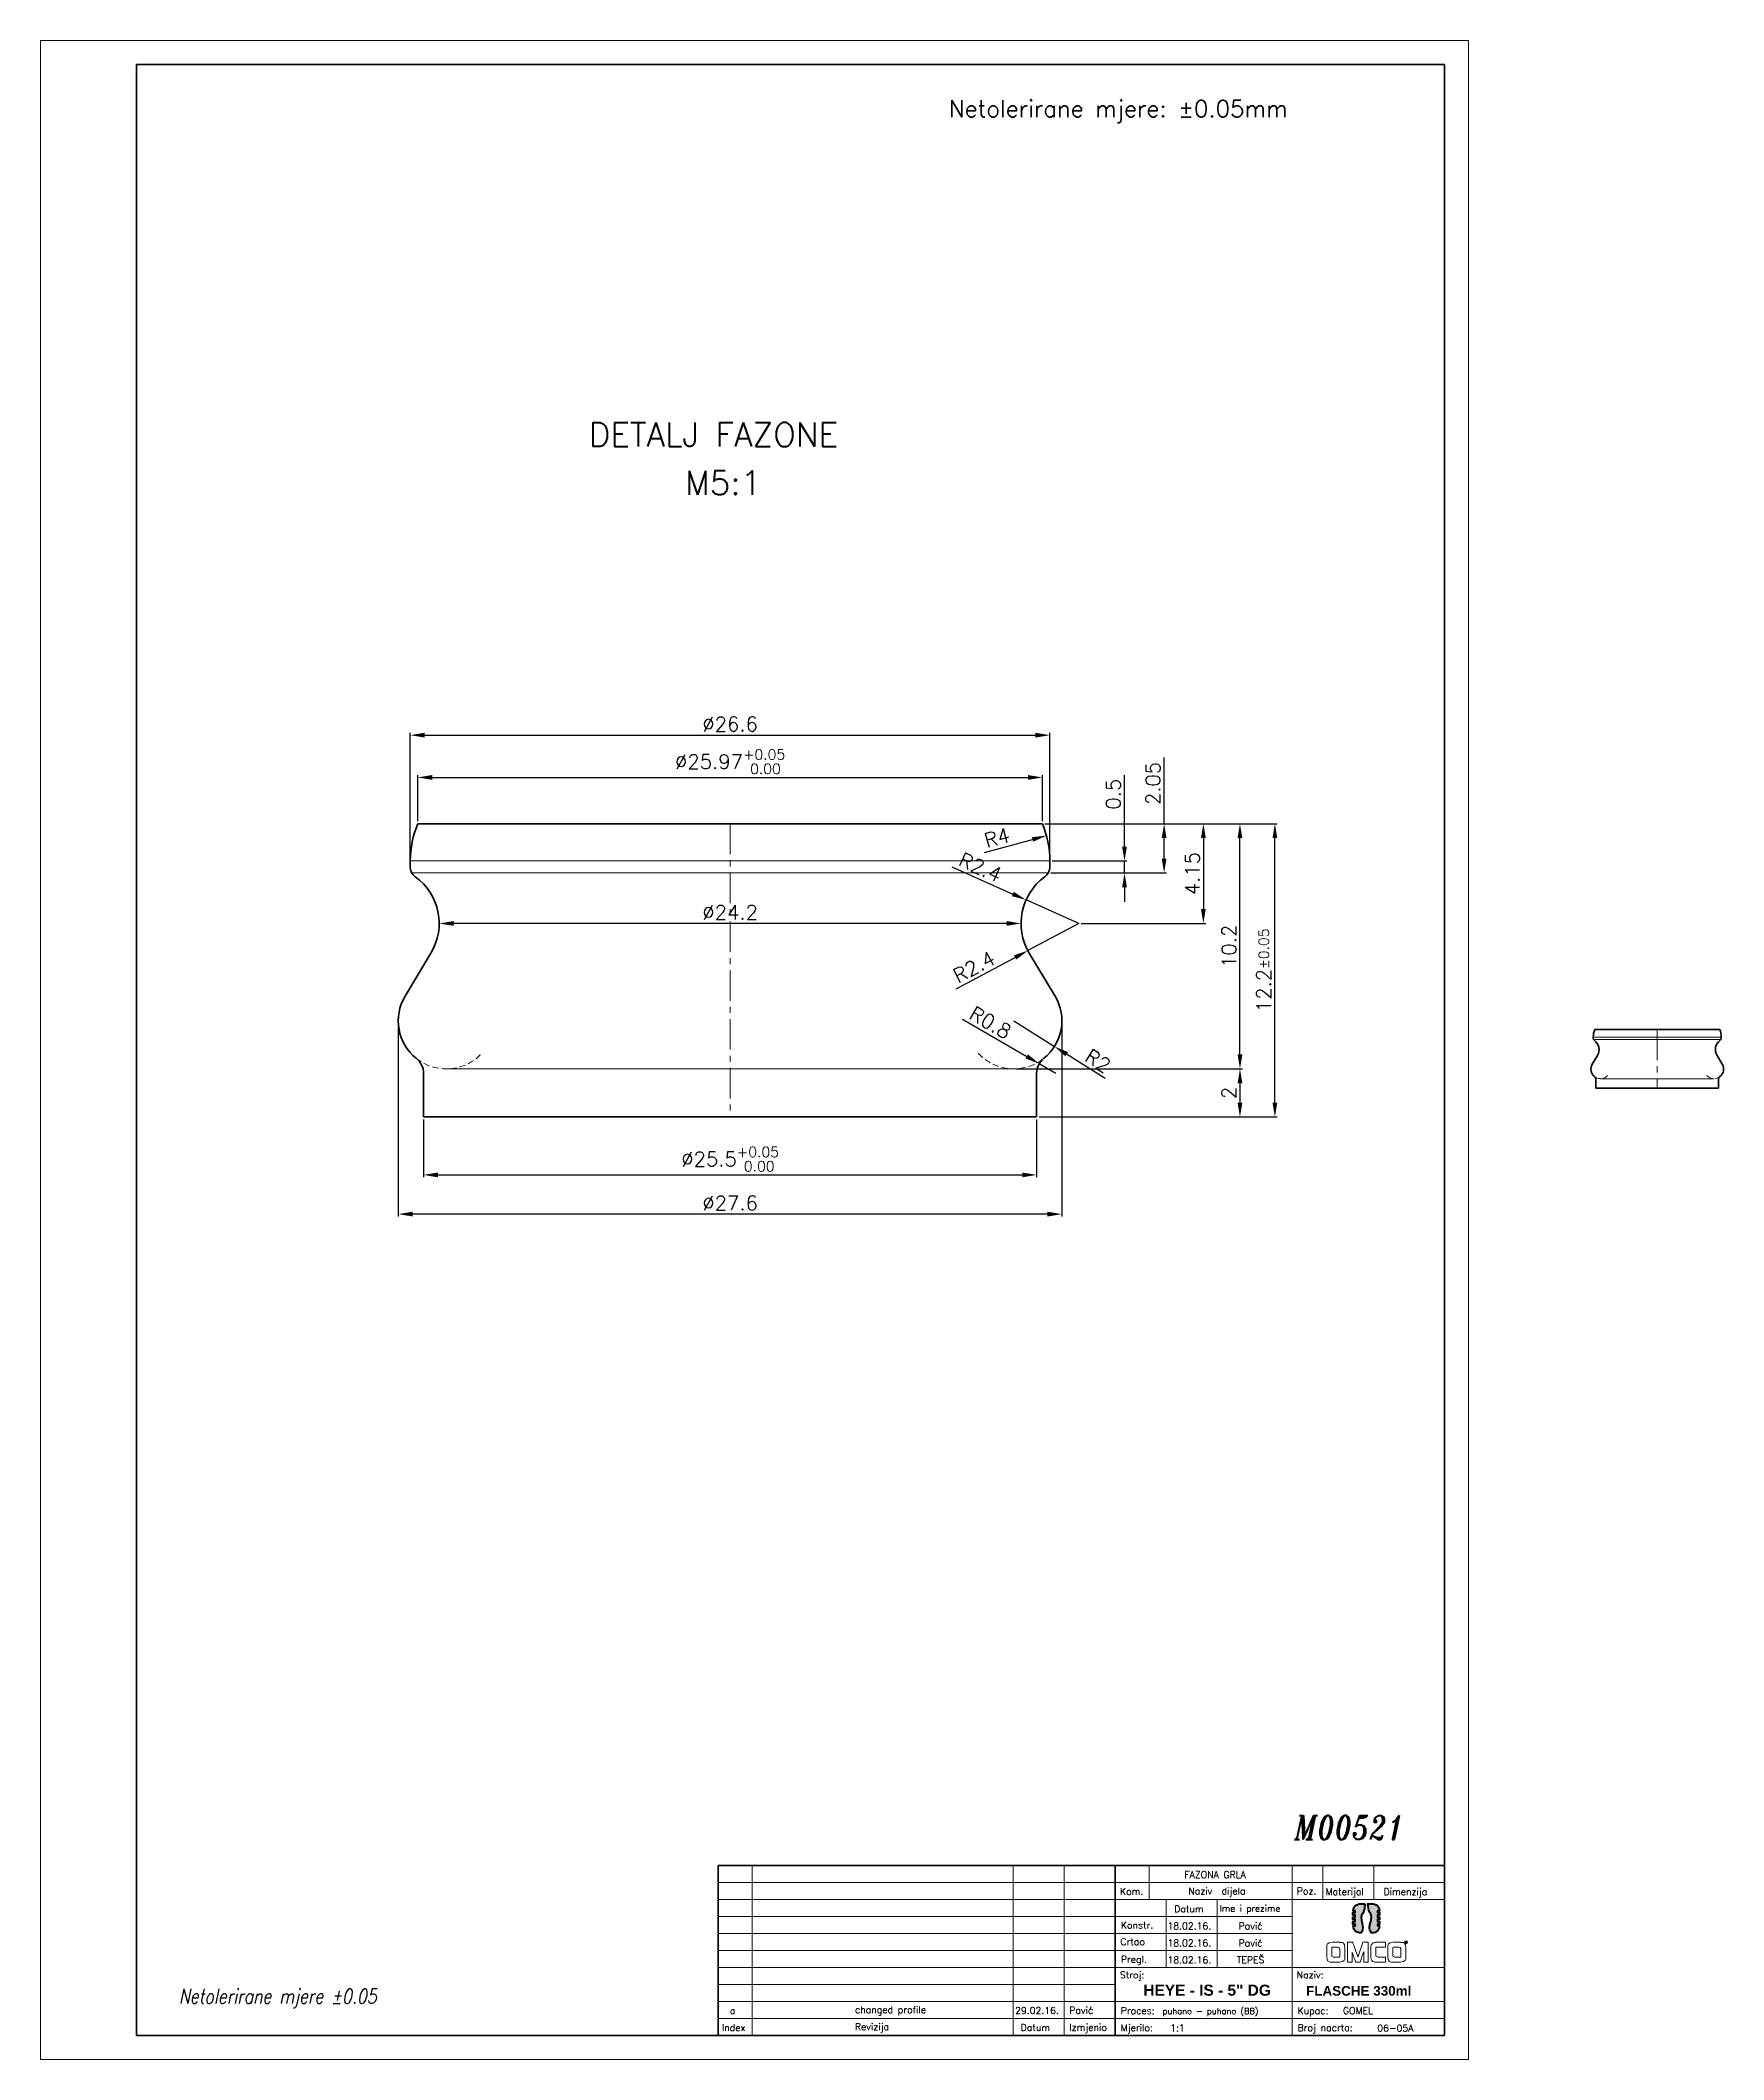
# Model space of a CAD drawing. Extents: x 678 to 1028, y 7 to 427.
import ezdxf

# ---------------------------------------------------------------- set-up
doc = ezdxf.new("R2010")
doc.units = 0
doc.header["$LTSCALE"] = 0.2
doc.linetypes.add('CENTER', pattern=[50.8, 31.75, -6.35, 6.35, -6.35])
doc.linetypes.add('HIDDEN', pattern=[9.525, 6.35, -3.175])
doc.layers.get('0').update_dxf_attribs({"linetype": 'CONTINUOUS', "lineweight": 15})
doc.layers.get('DEFPOINTS').update_dxf_attribs({"linetype": 'CONTINUOUS'})
for name, color, linetype, lineweight in [('1', 1, 'CENTER', 15), ('2', 2, 'HIDDEN', 15), ('3', 3, 'CONTINUOUS', 35), ('4', 5, 'CONTINUOUS', 50), ('8', 250, 'CONTINUOUS', 15)]:
    doc.layers.add(name, color=color, linetype=linetype, lineweight=lineweight)
doc.styles.add('ITALICT', font='ITALICT.shx', dxfattribs={"width": 0.8, "height": 2.5})
doc.styles.add('ROMANS', font='romans.shx')
doc.dimstyles.new('MD1', dxfattribs={"dimtxt": 3, "dimasz": 3, "dimexe": 0.5, "dimexo": 0.5, "dimgap": 0.8, "dimtad": 1, "dimlfac": 0.2, "dimzin": 9, "dimdsep": 46, "dimtxsty": 'ROMANS', "dimcen": 1, "dimclrt": 256, "dimadec": 1, "dimazin": 2, "dimtfac": 1, "dimtmove": 0, "dimatfit": 3, "dimfxl": 1, "dimtolj": 1, "dimtzin": 0, "dimarcsym": 0})
doc.dimstyles.new('MD1$4', dxfattribs={"dimtxt": 3, "dimasz": 3, "dimexe": 0.5, "dimexo": 0.5, "dimgap": 0.8, "dimtad": 1, "dimlfac": 0.2, "dimzin": 9, "dimdsep": 46, "dimtxsty": 'ROMANS', "dimcen": 1, "dimclrt": 256, "dimadec": 1, "dimazin": 2, "dimtfac": 1, "dimtmove": 0, "dimatfit": 3, "dimfxl": 1, "dimtolj": 1, "dimtzin": 0, "dimarcsym": 0})

msp = doc.modelspace()

# ---------------------------------------------------------------- texts
at = {"style": 'ROMANS'}
for s, height, p in [('Netolerirane mjere: %%p0.05mm', 3.5, (866.619, 410.801)), ('DETALJ FAZONE', 5, (791.746, 342.272)), ('M5:1', 5, (811.772, 332.223)), ('Kom.', 1.414, (902.231, 41.031)), ('FAZONA GRLA', 1.414, (915.628, 44.52)), ('Naziv  dijela', 1.414, (916.444, 41.108)), ('Poz.', 1.414, (938.991, 41.134)), ('Materijal', 1.414, (944.984, 40.977)), ('Dimenzija', 1.414, (957.031, 40.98)), ('Datum', 1.414, (913.501, 37.401)), ('Ime i prezime', 1.3433, (922.949, 37.534)), ('Konstr.', 1.414, (902.402, 34.018)), ('18.02.16.', 1.414, (912.096, 33.855)), ('Pavić', 1.414, (926.89, 33.855)), ('Crtao', 1.414, (902.308, 30.565)), ('18.02.16.', 1.414, (912.096, 30.32)), ('Pavić', 1.414, (926.89, 30.32)), ('Pregl.', 1.414, (902.402, 26.925)), ('18.02.16.', 1.414, (912.096, 26.785)), ('TEPEŠ', 1.414, (926.497, 26.803)), ('Stroj:', 1.414, (902.209, 23.667)), ('Naziv:', 1.414, (938.973, 23.667)), ('a', 1.414, (821.097, 16.246)), ('changed profile', 1.414, (847.11, 16.42)), ('29.02.16.', 1.414, (880.418, 16.258)), ('Pavić', 1.414, (891.69, 16.299)), ('Proces:', 1.414, (902.381, 16.215)), ('puhano - puhano (BB)', 1.25, (911.081, 16.234)), ('Kupac:', 1.414, (939.145, 16.215)), ('GOMEL', 1.414, (948.595, 16.227)), ('Index', 1.414, (819.434, 12.711)), ('Revizija', 1.414, (847.11, 12.885)), ('Datum', 1.414, (881.571, 12.723)), ('Izmjenio', 1.414, (891.69, 12.764)), ('Mjerilo:', 1.414, (902.381, 12.68)), ('1:1', 1.414, (912.649, 12.626)), ('Broj nacrta:', 1.414, (939.154, 12.678)), ('06-05A', 1.414, (955.728, 12.596))]:
    msp.add_text(s, height=height, dxfattribs=at).set_placement(p)
at = {"style": 'ITALICT', "width": 0.8}
for s, height, p in [('M00521', 5, (938.499, 52.509)), ('Netolerirane mjere %%P0.05', 3, (706.5, 18.448))]:
    msp.add_text(s, height=height, dxfattribs=at).set_placement(p)
at = {"attachment_point": 1, "style": 'ROMANS'}
for s, insert, char_height, width in [('{\\fArial|b1|i0|c238|p34;HEYE - IS - 5" DG}', (907.078, 22.35), 2.3, 46.27901), ('{\\fArial|b1|i0|c238|p34;FLASCHE 330ml}', (940.921, 22.064), 2, 34.724)]:
    msp.add_mtext(s, dxfattribs=dict(at, insert=insert, char_height=char_height, width=width))

# ---------------------------------------------------------------- blocks, each defined once
blk = doc.blocks.new('*D2')
at = {"color": 0, "lineweight": -2, "transparency": 16777216}
for p, q in [((880.64, 212.83), (927.67, 212.83)), ((927.17, 209.83), (927.17, 205.83)), ((885.39, 202.83), (927.67, 202.83))]:
    blk.add_line(p, q, dxfattribs=at)
at = {"color": 0, "transparency": 16777216}
for points in [[(926.67, 209.83), (927.67, 209.83), (927.17, 212.83)], [(926.67, 205.83), (927.67, 205.83), (927.17, 202.83)]]:
    blk.add_solid(points, dxfattribs=at)
at = {"layer": 'DEFPOINTS', "color": 0, "transparency": 16777216}
for p in [(880.14, 212.83), (884.89, 202.83), (927.17, 202.83)]:
    blk.add_point(p, dxfattribs=at)
at = {"transparency": 16777216, "insert": (924.87, 207.83), "char_height": 3, "attachment_point": 5, "rotation": 90, "style": 'ROMANS'}
blk.add_mtext('\\A1;2', dxfattribs=at)
blk = doc.blocks.new('*D3')
at = {"color": 0, "lineweight": -2, "transparency": 16777216}
for p, q in [((886.58, 263.83), (927.67, 263.83)), ((927.17, 215.83), (927.17, 260.83)), ((880.64, 212.83), (927.67, 212.83))]:
    blk.add_line(p, q, dxfattribs=at)
at = {"color": 0, "transparency": 16777216}
for points in [[(926.67, 260.83), (927.67, 260.83), (927.17, 263.83)], [(926.67, 215.83), (927.67, 215.83), (927.17, 212.83)]]:
    blk.add_solid(points, dxfattribs=at)
at = {"layer": 'DEFPOINTS', "color": 0, "transparency": 16777216}
for p in [(886.08, 263.83), (927.17, 263.83), (880.14, 212.83)]:
    blk.add_point(p, dxfattribs=at)
at = {"transparency": 16777216, "insert": (924.87, 238.33), "char_height": 3, "attachment_point": 5, "rotation": 90, "style": 'ROMANS'}
blk.add_mtext('\\A1;10.2', dxfattribs=at)
blk = doc.blocks.new('*D4')
at = {"color": 0, "lineweight": -2, "transparency": 16777216}
for p, q in [((886.58, 263.83), (934.93, 263.83)), ((934.43, 205.83), (934.43, 260.83)), ((885.39, 202.83), (934.93, 202.83))]:
    blk.add_line(p, q, dxfattribs=at)
at = {"color": 0, "transparency": 16777216}
for points in [[(933.93, 260.83), (934.93, 260.83), (934.43, 263.83)], [(933.93, 205.83), (934.93, 205.83), (934.43, 202.83)]]:
    blk.add_solid(points, dxfattribs=at)
at = {"layer": 'DEFPOINTS', "color": 0, "transparency": 16777216}
for p in [(886.08, 263.83), (934.43, 263.83), (884.89, 202.83)]:
    blk.add_point(p, dxfattribs=at)
at = {"transparency": 16777216, "insert": (932.13, 233.33), "char_height": 3, "attachment_point": 5, "rotation": 90, "style": 'ROMANS'}
blk.add_mtext('\\A1;12.2{}{\\H0.71x;\\C3;%%p0.05}', dxfattribs=at)
blk = doc.blocks.new('*D5')
at = {"color": 0, "lineweight": -2, "transparency": 16777216}
for p, q in [((757.39, 202.33), (757.39, 190.28)), ((884.89, 202.33), (884.89, 190.28)), ((760.39, 190.78), (881.89, 190.78))]:
    blk.add_line(p, q, dxfattribs=at)
at = {"color": 0, "transparency": 16777216}
for points in [[(760.39, 191.28), (760.39, 190.28), (757.39, 190.78)], [(881.89, 191.28), (881.89, 190.28), (884.89, 190.78)]]:
    blk.add_solid(points, dxfattribs=at)
at = {"layer": 'DEFPOINTS', "color": 0, "transparency": 16777216}
for p in [(757.39, 202.83), (884.89, 202.83), (884.89, 190.78)]:
    blk.add_point(p, dxfattribs=at)
at = {"transparency": 16777216, "insert": (821.14, 194.06), "char_height": 3, "attachment_point": 5, "style": 'ROMANS'}
blk.add_mtext('\\A1;%%c25.5{}{\\H0.71x;\\C3;\\S+0.05^  0.00;}', dxfattribs=at)
blk = doc.blocks.new('*D6')
at = {"color": 0, "lineweight": -2, "transparency": 16777216}
for p, q in [((752.14, 222.33), (752.14, 182.12)), ((890.14, 222.33), (890.14, 182.12)), ((887.14, 182.62), (755.14, 182.62))]:
    blk.add_line(p, q, dxfattribs=at)
at = {"color": 0, "transparency": 16777216}
for points in [[(755.14, 183.12), (755.14, 182.12), (752.14, 182.62)], [(887.14, 183.12), (887.14, 182.12), (890.14, 182.62)]]:
    blk.add_solid(points, dxfattribs=at)
at = {"layer": 'DEFPOINTS', "color": 0, "transparency": 16777216}
for p in [(752.14, 222.83), (890.14, 222.83), (752.14, 182.62)]:
    blk.add_point(p, dxfattribs=at)
at = {"transparency": 16777216, "insert": (821.14, 184.92), "char_height": 3, "attachment_point": 5, "style": 'ROMANS'}
blk.add_mtext('\\A1;%%c27.6', dxfattribs=at)
blk = doc.blocks.new('*D7')
at = {"color": 0, "lineweight": -2, "transparency": 16777216}
for p, q in [((754.64, 256.58), (754.64, 282.74)), ((757.64, 282.24), (884.64, 282.24)), ((887.64, 256.58), (887.64, 282.74))]:
    blk.add_line(p, q, dxfattribs=at)
at = {"color": 0, "transparency": 16777216}
for points in [[(757.64, 282.74), (757.64, 281.74), (754.64, 282.24)], [(884.64, 282.74), (884.64, 281.74), (887.64, 282.24)]]:
    blk.add_solid(points, dxfattribs=at)
at = {"layer": 'DEFPOINTS', "color": 0, "transparency": 16777216}
for p in [(887.64, 282.24), (754.64, 256.08), (887.64, 256.08)]:
    blk.add_point(p, dxfattribs=at)
at = {"transparency": 16777216, "insert": (821.14, 284.54), "char_height": 3, "attachment_point": 5, "style": 'ROMANS'}
blk.add_mtext('\\A1;%%c26.6', dxfattribs=at)
blk = doc.blocks.new('*D8')
at = {"color": 0, "lineweight": -2, "transparency": 16777216}
for p, q in [((756.2, 264.33), (756.2, 273.95)), ((759.2, 273.45), (883.08, 273.45)), ((886.08, 264.33), (886.08, 273.95))]:
    blk.add_line(p, q, dxfattribs=at)
at = {"color": 0, "transparency": 16777216}
for points in [[(759.2, 273.95), (759.2, 272.95), (756.2, 273.45)], [(883.08, 273.95), (883.08, 272.95), (886.08, 273.45)]]:
    blk.add_solid(points, dxfattribs=at)
at = {"layer": 'DEFPOINTS', "color": 0, "transparency": 16777216}
for p in [(886.08, 273.45), (756.2, 263.83), (886.08, 263.83)]:
    blk.add_point(p, dxfattribs=at)
at = {"transparency": 16777216, "insert": (821.14, 276.73), "char_height": 3, "attachment_point": 5, "style": 'ROMANS'}
blk.add_mtext('\\A1;%%c25.97{}{\\H0.71x;\\C3;\\S+0.05^  0.00;}', dxfattribs=at)
blk = doc.blocks.new('*D9')
at = {"color": 0, "lineweight": -2, "transparency": 16777216}
blk.add_line((878.64, 243.08), (763.64, 243.08), dxfattribs=at)
at = {"color": 0, "transparency": 16777216}
for points in [[(763.64, 243.58), (763.64, 242.58), (760.64, 243.08)], [(878.64, 243.58), (878.64, 242.58), (881.64, 243.08)]]:
    blk.add_solid(points, dxfattribs=at)
at = {"layer": 'DEFPOINTS', "color": 0, "transparency": 16777216}
for p in [(760.64, 243.08), (760.64, 243.08), (881.64, 243.08)]:
    blk.add_point(p, dxfattribs=at)
at = {"transparency": 16777216, "insert": (821.14, 245.38), "char_height": 3, "attachment_point": 5, "style": 'ROMANS'}
blk.add_mtext('\\A1;%%c24.2', dxfattribs=at)
blk = doc.blocks.new('*D10')
at = {"color": 0, "lineweight": -2, "transparency": 16777216}
for p, q in [((911.4, 263.83), (911.4, 277.58)), ((886.58, 263.83), (911.9, 263.83)), ((911.4, 256.58), (911.4, 260.83)), ((887.81, 253.58), (911.9, 253.58))]:
    blk.add_line(p, q, dxfattribs=at)
at = {"color": 0, "transparency": 16777216}
for points in [[(910.9, 260.83), (911.9, 260.83), (911.4, 263.83)], [(910.9, 256.58), (911.9, 256.58), (911.4, 253.58)]]:
    blk.add_solid(points, dxfattribs=at)
at = {"layer": 'DEFPOINTS', "color": 0, "transparency": 16777216}
for p in [(886.08, 263.83), (887.31, 253.58), (911.4, 253.58)]:
    blk.add_point(p, dxfattribs=at)
at = {"transparency": 16777216, "insert": (909.1, 272.2), "char_height": 3, "attachment_point": 5, "rotation": 90, "style": 'ROMANS'}
blk.add_mtext('\\A1;2.05', dxfattribs=at)
blk = doc.blocks.new('*D11')
at = {"color": 0, "lineweight": -2, "transparency": 16777216}
for p, q in [((903.16, 259.08), (903.16, 273.91)), ((887.81, 253.58), (903.66, 253.58)), ((888.14, 256.08), (903.66, 256.08)), ((903.16, 253.58), (903.16, 256.08)), ((903.16, 250.58), (903.16, 247.58))]:
    blk.add_line(p, q, dxfattribs=at)
at = {"color": 0, "transparency": 16777216}
for points in [[(902.66, 259.08), (903.66, 259.08), (903.16, 256.08)], [(902.66, 250.58), (903.66, 250.58), (903.16, 253.58)]]:
    blk.add_solid(points, dxfattribs=at)
at = {"layer": 'DEFPOINTS', "color": 0, "transparency": 16777216}
for p in [(887.31, 253.58), (887.64, 256.08), (903.16, 253.58)]:
    blk.add_point(p, dxfattribs=at)
at = {"transparency": 16777216, "insert": (900.86, 269.97), "char_height": 3, "attachment_point": 5, "rotation": 90, "style": 'ROMANS'}
blk.add_mtext('\\A1;0.5', dxfattribs=at)
blk = doc.blocks.new('*D12')
at = {"color": 0, "lineweight": -2, "transparency": 16777216}
for p, q in [((886.58, 263.83), (920.06, 263.83)), ((919.56, 260.83), (919.56, 246.08)), ((894.14, 243.08), (920.06, 243.08))]:
    blk.add_line(p, q, dxfattribs=at)
at = {"color": 0, "transparency": 16777216}
for points in [[(919.06, 260.83), (920.06, 260.83), (919.56, 263.83)], [(919.06, 246.08), (920.06, 246.08), (919.56, 243.08)]]:
    blk.add_solid(points, dxfattribs=at)
at = {"layer": 'DEFPOINTS', "color": 0, "transparency": 16777216}
for p in [(886.08, 263.83), (893.64, 243.08), (919.56, 243.08)]:
    blk.add_point(p, dxfattribs=at)
at = {"transparency": 16777216, "insert": (917.26, 253.46), "char_height": 3, "attachment_point": 5, "rotation": 90, "style": 'ROMANS'}
blk.add_mtext('\\A1;4.15', dxfattribs=at)
blk = doc.blocks.new('*D13')
at = {"color": 0, "lineweight": -2, "transparency": 16777216}
for p, q in [((893.64, 243.08), (883.06, 237.42)), ((868.17, 229.46), (880.41, 236.01))]:
    blk.add_line(p, q, dxfattribs=at)
at = {"color": 0, "transparency": 16777216}
blk.add_solid([(880.18, 236.45), (880.65, 235.57), (883.06, 237.42)], dxfattribs=at)
at = {"layer": 'DEFPOINTS', "color": 0, "transparency": 16777216}
for p in [(893.64, 243.08), (883.06, 237.42)]:
    blk.add_point(p, dxfattribs=at)
at = {"transparency": 16777216, "insert": (871.88, 234.06), "char_height": 3, "attachment_point": 5, "rotation": 28.1319, "style": 'ROMANS'}
blk.add_mtext('\\A1;R2.4', dxfattribs=at)
blk = doc.blocks.new('*D14')
at = {"color": 0, "lineweight": -2, "transparency": 16777216}
for p, q in [((867.27, 254.87), (879.95, 249.2)), ((893.64, 243.08), (882.69, 247.98))]:
    blk.add_line(p, q, dxfattribs=at)
at = {"color": 0, "transparency": 16777216}
blk.add_solid([(880.15, 249.66), (879.74, 248.75), (882.69, 247.98)], dxfattribs=at)
at = {"layer": 'DEFPOINTS', "color": 0, "transparency": 16777216}
for p in [(882.69, 247.98), (893.64, 243.08)]:
    blk.add_point(p, dxfattribs=at)
at = {"transparency": 16777216, "insert": (873.18, 254.75), "char_height": 3, "attachment_point": 5, "rotation": 335.9111, "style": 'ROMANS'}
blk.add_mtext('\\A1;R2.4', dxfattribs=at)
blk = doc.blocks.new('*D15')
at = {"color": 0, "lineweight": -2, "transparency": 16777216}
blk.add_line((874.08, 257.84), (884.04, 260.55), dxfattribs=at)
at = {"color": 0, "transparency": 16777216}
blk.add_solid([(883.91, 261.03), (884.17, 260.07), (886.94, 261.34)], dxfattribs=at)
at = {"layer": 'DEFPOINTS', "color": 0, "transparency": 16777216}
for p in [(886.94, 261.34), (867.64, 256.08)]:
    blk.add_point(p, dxfattribs=at)
at = {"transparency": 16777216, "insert": (876.65, 260.92), "char_height": 3, "attachment_point": 5, "rotation": 15.2411, "style": 'ROMANS'}
blk.add_mtext('\\A1;R4', dxfattribs=at)
blk = doc.blocks.new('*D16')
at = {"color": 0, "lineweight": -2, "transparency": 16777216}
for p, q in [((880.14, 222.83), (888.59, 217.49)), ((899.12, 210.83), (891.13, 215.88))]:
    blk.add_line(p, q, dxfattribs=at)
at = {"color": 0, "transparency": 16777216}
blk.add_solid([(891.4, 216.31), (890.86, 215.46), (888.59, 217.49)], dxfattribs=at)
at = {"layer": 'DEFPOINTS', "color": 0, "transparency": 16777216}
for p in [(880.14, 222.83), (888.59, 217.49)]:
    blk.add_point(p, dxfattribs=at)
at = {"transparency": 16777216, "insert": (897.62, 214.5), "char_height": 3, "attachment_point": 5, "rotation": 327.6882, "style": 'ROMANS'}
blk.add_mtext('\\A1;R2', dxfattribs=at)
blk = doc.blocks.new('*D17')
at = {"color": 0, "lineweight": -2, "transparency": 16777216}
for p, q in [((869.47, 223.16), (882.83, 215.41)), ((888.89, 211.9), (885.43, 213.91))]:
    blk.add_line(p, q, dxfattribs=at)
at = {"color": 0, "transparency": 16777216}
blk.add_solid([(883.09, 215.85), (882.58, 214.98), (885.43, 213.91)], dxfattribs=at)
at = {"layer": 'DEFPOINTS', "color": 0, "transparency": 16777216}
for p in [(885.43, 213.91), (888.89, 211.9)]:
    blk.add_point(p, dxfattribs=at)
at = {"transparency": 16777216, "insert": (875.27, 222.46), "char_height": 3, "attachment_point": 5, "rotation": 329.9053, "style": 'ROMANS'}
blk.add_mtext('\\A1;R0.8', dxfattribs=at)

# ---------------------------------------------------------------- dimensions: what is measured, and where the dimension line sits
for base, p1, p2, text, override, picture, middle in [((887.641, 282.242), (754.641, 256.082), (887.641, 256.082), '%%c<>', {"dimdec": 1}, '*D7', (821.141, 284.542)), ((886.078, 273.448), (756.204, 263.832), (886.078, 263.832), '<>{}{\\H0.71x;\\C3;\\S+0.05^  0.00;}', {"dimpost": '%%c<>', "dimtp": 0.05, "dimtm": 0}, '*D8', (821.141, 276.733)), ((752.141, 182.617), (890.141, 222.832), (752.141, 222.832), '%%c<>', {"dimdec": 1}, '*D6', (821.141, 184.917)), ((884.891, 190.777), (757.391, 202.832), (884.891, 202.832), '%%c<>{}{\\H0.71x;\\C3;\\S+0.05^  0.00;}', {"dimtp": 0.05, "dimtm": 0}, '*D5', (821.141, 194.062))]:
    dim = msp.add_linear_dim(base=base, p1=p1, p2=p2, text=text, dimstyle='MD1', override=override)
    dim.commit()
    dim.dimension.update_dxf_attribs({"geometry": picture, "text_midpoint": middle})
for base, p1, picture, middle in [((911.404, 253.582), (886.078, 263.832), '*D10', (911.404, 272.204)), ((903.159, 253.582), (887.641, 256.082), '*D11', (903.159, 269.968))]:
    dim = msp.add_linear_dim(base=base, p1=p1, p2=(887.308, 253.582), angle=90, dimstyle='MD1')
    dim.commit()
    dim.dimension.update_dxf_attribs({"geometry": picture, "text_midpoint": middle, "dimtype": 160})
for center, mpoint, picture, middle in [((867.641, 256.082), (886.937, 261.34), '*D15', (877.259, 258.703)), ((888.891, 211.904), (885.43, 213.909), '*D17', (874.114, 220.468))]:
    dim = msp.add_radius_dim(center=center, mpoint=mpoint, dimstyle='MD1$4')
    dim.commit()
    dim.dimension.update_dxf_attribs({"geometry": picture, "text_midpoint": middle, "dimtype": 164})
for base, p2, override, picture, middle in [((927.175, 263.832), (886.078, 263.832), {"dimdec": 1, "dimtp": 0.05, "dimtm": 0}, '*D3', (924.875, 238.332)), ((927.175, 202.832), (884.891, 202.832), {"dimdec": 1, "dimtp": 0.05}, '*D2', (924.875, 207.832))]:
    dim = msp.add_linear_dim(base=base, p1=(880.141, 212.832), p2=p2, angle=90, dimstyle='MD1', override=override)
    dim.commit()
    dim.dimension.update_dxf_attribs({"geometry": picture, "text_midpoint": middle})
dim = msp.add_linear_dim(base=(934.427, 263.832), p1=(884.891, 202.832), p2=(886.078, 263.832), angle=90, text='<>{}{\\H0.71x;\\C3;%%p0.05}', dimstyle='MD1', override={"dimdec": 1, "dimtp": 0.05, "dimtm": 0.05})
dim.commit()
dim.dimension.update_dxf_attribs({"geometry": '*D4', "text_midpoint": (932.127, 233.332)})
dim = msp.add_linear_dim(base=(919.556, 243.082), p1=(886.078, 263.832), p2=(893.641, 243.082), angle=90, dimstyle='MD1')
dim.commit()
dim.dimension.update_dxf_attribs({"geometry": '*D12', "text_midpoint": (917.256, 253.457)})
for center, mpoint, picture, middle in [((893.641, 243.082), (882.686, 247.98), '*D14', (873.178, 254.75)), ((893.641, 243.082), (883.059, 237.424), '*D13', (871.883, 234.057)), ((880.141, 222.832), (888.592, 217.487), '*D16', (897.621, 214.498))]:
    dim = msp.add_radius_dim(center=center, mpoint=mpoint, dimstyle='MD1$4')
    dim.commit()
    dim.dimension.update_dxf_attribs({"geometry": picture, "text_midpoint": middle})
dim = msp.add_linear_dim(base=(760.641, 243.082), p1=(881.641, 243.082), p2=(760.641, 243.082), dimstyle='MD1', override={"dimpost": '%%c<>'})
dim.commit()
dim.dimension.update_dxf_attribs({"geometry": '*D9', "text_midpoint": (821.141, 245.382)})

# ---------------------------------------------------------------- hatches: boundary and pattern name
at = {"layer": '4'}
h = msp.add_hatch(color=142, dxfattribs=at)
edge = h.paths.add_edge_path()
edge.add_spline(control_points=[(950.69, 34.588), (950.69, 34.588), (950.69, 34.588), (950.69, 34.588), (950.69, 34.588), (950.847, 33.196), (952.077, 33.124), (952.259, 33.124), (952.259, 33.124), (952.259, 33.124), (952.395, 33.124), (952.395, 33.124), (952.395, 33.124), (953.041, 34.053), (952.391, 35.407), (952.391, 36.374), (952.391, 36.374), (952.391, 37.134), (953.06, 37.338), (953.133, 39.161), (953.133, 39.161), (952.361, 39.161), (952.361, 39.161), (952.361, 39.161), (951.058, 39.161), (950.761, 38.156), (950.693, 37.697)], knot_values=[0.8095238, 0.8095238, 0.8095238, 0.8095238, 0.8095238, 0.8095238, 0.8095238, 0.8095238, 0.8571429, 0.8571429, 0.8571429, 0.8571429, 0.9047619, 0.9047619, 0.9047619, 0.9047619, 0.952381, 0.952381, 0.952381, 0.952381, 1, 1, 1, 1.047619, 1.047619, 1.047619, 1.047619, 1.0952381, 1.0952381, 1.0952381, 1.0952381], degree=3, periodic=0)
edge.add_spline(control_points=[(950.693, 37.697), (950.693, 37.697), (951.135, 37.697), (951.135, 37.697)], knot_values=[0.0952381, 0.0952381, 0.0952381, 0.0952381, 0.1428571, 0.1428571, 0.1428571, 0.1428571], degree=3, periodic=0)
edge.add_spline(control_points=[(951.135, 37.697), (951.135, 37.697), (951.135, 37.697), (951.135, 37.697), (951.135, 37.697), (951.135, 37.697), (951.135, 37.328), (951.135, 37.328)], knot_values=[0.1428571, 0.1428571, 0.1428571, 0.1428571, 0.1428571, 0.1428571, 0.1428571, 0.1428571, 0.1904762, 0.1904762, 0.1904762, 0.1904762], degree=3, periodic=0)
edge.add_spline(control_points=[(951.135, 37.328), (951.135, 37.328), (951.135, 37.328), (951.135, 37.328), (951.135, 37.328), (951.135, 37.328), (950.673, 37.328), (950.673, 37.328)], knot_values=[0.1904762, 0.1904762, 0.1904762, 0.1904762, 0.1904762, 0.1904762, 0.1904762, 0.1904762, 0.2380952, 0.2380952, 0.2380952, 0.2380952], degree=3, periodic=0)
edge.add_spline(control_points=[(950.673, 37.328), (950.673, 37.328), (950.673, 37.328), (950.673, 37.328), (950.673, 37.328), (950.673, 37.328), (950.673, 36.784), (950.673, 36.784)], knot_values=[0.2380952, 0.2380952, 0.2380952, 0.2380952, 0.2380952, 0.2380952, 0.2380952, 0.2380952, 0.2857143, 0.2857143, 0.2857143, 0.2857143], degree=3, periodic=0)
edge.add_spline(control_points=[(950.673, 36.784), (950.673, 36.784), (950.673, 36.784), (950.673, 36.784), (950.673, 36.784), (950.673, 36.784), (951.135, 36.784), (951.135, 36.784)], knot_values=[0.2857143, 0.2857143, 0.2857143, 0.2857143, 0.2857143, 0.2857143, 0.2857143, 0.2857143, 0.3333333, 0.3333333, 0.3333333, 0.3333333], degree=3, periodic=0)
edge.add_spline(control_points=[(951.135, 36.784), (951.135, 36.784), (951.135, 36.784), (951.135, 36.784), (951.135, 36.784), (951.135, 36.784), (951.135, 36.414), (951.135, 36.414)], knot_values=[0.3333333, 0.3333333, 0.3333333, 0.3333333, 0.3333333, 0.3333333, 0.3333333, 0.3333333, 0.3809524, 0.3809524, 0.3809524, 0.3809524], degree=3, periodic=0)
edge.add_spline(control_points=[(951.135, 36.414), (951.135, 36.414), (951.135, 36.414), (951.135, 36.414), (951.135, 36.414), (951.135, 36.414), (950.673, 36.414), (950.673, 36.414)], knot_values=[0.3809524, 0.3809524, 0.3809524, 0.3809524, 0.3809524, 0.3809524, 0.3809524, 0.3809524, 0.4285714, 0.4285714, 0.4285714, 0.4285714], degree=3, periodic=0)
edge.add_spline(control_points=[(950.673, 36.414), (950.673, 36.414), (950.673, 36.414), (950.673, 36.414), (950.673, 36.414), (950.673, 36.414), (950.673, 35.871), (950.673, 35.871)], knot_values=[0.4285714, 0.4285714, 0.4285714, 0.4285714, 0.4285714, 0.4285714, 0.4285714, 0.4285714, 0.4761905, 0.4761905, 0.4761905, 0.4761905], degree=3, periodic=0)
edge.add_spline(control_points=[(950.673, 35.871), (950.673, 35.871), (950.673, 35.871), (950.673, 35.871), (950.673, 35.871), (950.673, 35.871), (951.135, 35.871), (951.135, 35.871)], knot_values=[0.4761905, 0.4761905, 0.4761905, 0.4761905, 0.4761905, 0.4761905, 0.4761905, 0.4761905, 0.5238095, 0.5238095, 0.5238095, 0.5238095], degree=3, periodic=0)
edge.add_spline(control_points=[(951.135, 35.871), (951.135, 35.871), (951.135, 35.871), (951.135, 35.871), (951.135, 35.871), (951.135, 35.871), (951.135, 35.501), (951.135, 35.501)], knot_values=[0.5238095, 0.5238095, 0.5238095, 0.5238095, 0.5238095, 0.5238095, 0.5238095, 0.5238095, 0.5714286, 0.5714286, 0.5714286, 0.5714286], degree=3, periodic=0)
edge.add_spline(control_points=[(951.135, 35.501), (951.135, 35.501), (951.135, 35.501), (951.135, 35.501), (951.135, 35.501), (951.135, 35.501), (950.673, 35.501), (950.673, 35.501)], knot_values=[0.5714286, 0.5714286, 0.5714286, 0.5714286, 0.5714286, 0.5714286, 0.5714286, 0.5714286, 0.6190476, 0.6190476, 0.6190476, 0.6190476], degree=3, periodic=0)
edge.add_spline(control_points=[(950.673, 35.501), (950.673, 35.501), (950.673, 35.501), (950.673, 35.501), (950.673, 35.501), (950.673, 35.501), (950.673, 34.958), (950.673, 34.958)], knot_values=[0.6190476, 0.6190476, 0.6190476, 0.6190476, 0.6190476, 0.6190476, 0.6190476, 0.6190476, 0.6666667, 0.6666667, 0.6666667, 0.6666667], degree=3, periodic=0)
edge.add_spline(control_points=[(950.673, 34.958), (950.673, 34.958), (950.673, 34.958), (950.673, 34.958), (950.673, 34.958), (950.673, 34.958), (951.135, 34.958), (951.135, 34.958)], knot_values=[0.6666667, 0.6666667, 0.6666667, 0.6666667, 0.6666667, 0.6666667, 0.6666667, 0.6666667, 0.7142857, 0.7142857, 0.7142857, 0.7142857], degree=3, periodic=0)
edge.add_spline(control_points=[(951.135, 34.958), (951.135, 34.958), (951.135, 34.958), (951.135, 34.958), (951.135, 34.958), (951.135, 34.958), (951.135, 34.588), (951.135, 34.588)], knot_values=[0.7142857, 0.7142857, 0.7142857, 0.7142857, 0.7142857, 0.7142857, 0.7142857, 0.7142857, 0.7619048, 0.7619048, 0.7619048, 0.7619048], degree=3, periodic=0)
edge.add_spline(control_points=[(951.135, 34.588), (951.135, 34.588), (951.135, 34.588), (951.135, 34.588), (951.135, 34.588), (951.135, 34.588), (950.69, 34.588), (950.69, 34.588)], knot_values=[0.7619048, 0.7619048, 0.7619048, 0.7619048, 0.7619048, 0.7619048, 0.7619048, 0.7619048, 0.8095238, 0.8095238, 0.8095238, 0.8095238], degree=3, periodic=0)
h = msp.add_hatch(color=253, dxfattribs=at)
edge = h.paths.add_edge_path()
edge.add_spline(control_points=[(955.757, 35.871), (955.757, 35.871), (955.757, 35.871), (955.757, 35.871), (955.757, 35.871), (955.757, 35.871), (956.219, 35.871), (956.219, 35.871)], knot_values=[0.2380952, 0.2380952, 0.2380952, 0.2380952, 0.2380952, 0.2380952, 0.2380952, 0.2380952, 0.2857143, 0.2857143, 0.2857143, 0.2857143], degree=3, periodic=0)
edge.add_spline(control_points=[(956.219, 35.871), (956.219, 35.871), (956.219, 35.871), (956.219, 35.871), (956.219, 35.871), (956.219, 35.871), (956.219, 36.414), (956.219, 36.414)], knot_values=[0.2857143, 0.2857143, 0.2857143, 0.2857143, 0.2857143, 0.2857143, 0.2857143, 0.2857143, 0.3333333, 0.3333333, 0.3333333, 0.3333333], degree=3, periodic=0)
edge.add_spline(control_points=[(956.219, 36.414), (956.219, 36.414), (956.219, 36.414), (956.219, 36.414), (956.219, 36.414), (956.219, 36.414), (955.757, 36.414), (955.757, 36.414)], knot_values=[0.3333333, 0.3333333, 0.3333333, 0.3333333, 0.3333333, 0.3333333, 0.3333333, 0.3333333, 0.3809524, 0.3809524, 0.3809524, 0.3809524], degree=3, periodic=0)
edge.add_spline(control_points=[(955.757, 36.414), (955.757, 36.414), (955.757, 36.414), (955.757, 36.414), (955.757, 36.414), (955.757, 36.414), (955.757, 36.784), (955.757, 36.784)], knot_values=[0.3809524, 0.3809524, 0.3809524, 0.3809524, 0.3809524, 0.3809524, 0.3809524, 0.3809524, 0.4285714, 0.4285714, 0.4285714, 0.4285714], degree=3, periodic=0)
edge.add_spline(control_points=[(955.757, 36.784), (955.757, 36.784), (955.757, 36.784), (955.757, 36.784), (955.757, 36.784), (955.757, 36.784), (956.219, 36.784), (956.219, 36.784)], knot_values=[0.4285714, 0.4285714, 0.4285714, 0.4285714, 0.4285714, 0.4285714, 0.4285714, 0.4285714, 0.4761905, 0.4761905, 0.4761905, 0.4761905], degree=3, periodic=0)
edge.add_spline(control_points=[(956.219, 36.784), (956.219, 36.784), (956.219, 36.784), (956.219, 36.784), (956.219, 36.784), (956.219, 36.784), (956.219, 37.328), (956.219, 37.328)], knot_values=[0.4761905, 0.4761905, 0.4761905, 0.4761905, 0.4761905, 0.4761905, 0.4761905, 0.4761905, 0.5238095, 0.5238095, 0.5238095, 0.5238095], degree=3, periodic=0)
edge.add_spline(control_points=[(956.219, 37.328), (956.219, 37.328), (956.219, 37.328), (956.219, 37.328), (956.219, 37.328), (956.219, 37.328), (955.757, 37.328), (955.757, 37.328)], knot_values=[0.5238095, 0.5238095, 0.5238095, 0.5238095, 0.5238095, 0.5238095, 0.5238095, 0.5238095, 0.5714286, 0.5714286, 0.5714286, 0.5714286], degree=3, periodic=0)
edge.add_spline(control_points=[(955.757, 37.328), (955.757, 37.328), (955.757, 37.328), (955.757, 37.328), (955.757, 37.328), (955.757, 37.328), (955.757, 37.697), (955.757, 37.697)], knot_values=[0.5714286, 0.5714286, 0.5714286, 0.5714286, 0.5714286, 0.5714286, 0.5714286, 0.5714286, 0.6190476, 0.6190476, 0.6190476, 0.6190476], degree=3, periodic=0)
edge.add_spline(control_points=[(955.757, 37.697), (955.757, 37.697), (955.757, 37.697), (955.757, 37.697), (955.757, 37.697), (955.757, 37.697), (956.201, 37.697), (956.201, 37.697)], knot_values=[0.6190476, 0.6190476, 0.6190476, 0.6190476, 0.6190476, 0.6190476, 0.6190476, 0.6190476, 0.6666667, 0.6666667, 0.6666667, 0.6666667], degree=3, periodic=0)
edge.add_spline(control_points=[(956.201, 37.697), (956.201, 37.697), (956.201, 37.697), (956.201, 37.697), (956.201, 37.697), (956.038, 39.081), (954.814, 39.161), (954.633, 39.161), (954.633, 39.161), (954.633, 39.161), (953.759, 39.161), (953.759, 39.161)], knot_values=[0.6666667, 0.6666667, 0.6666667, 0.6666667, 0.6666667, 0.6666667, 0.6666667, 0.6666667, 0.7142857, 0.7142857, 0.7142857, 0.7142857, 0.7619048, 0.7619048, 0.7619048, 0.7619048], degree=3, periodic=0)
edge.add_spline(control_points=[(953.759, 39.161), (953.759, 39.161), (953.759, 39.161), (953.759, 39.161), (953.759, 39.161), (953.832, 37.338), (954.501, 37.134), (954.501, 36.374), (954.501, 36.374), (954.501, 35.407), (953.851, 34.053), (954.497, 33.124), (954.497, 33.124), (954.497, 33.124), (954.541, 33.124), (954.541, 33.124), (954.541, 33.124), (955.844, 33.124), (956.135, 34.129), (956.2, 34.588)], knot_values=[0.7619048, 0.7619048, 0.7619048, 0.7619048, 0.7619048, 0.7619048, 0.7619048, 0.7619048, 0.8095238, 0.8095238, 0.8095238, 0.8095238, 0.8571429, 0.8571429, 0.8571429, 0.8571429, 0.9047619, 0.9047619, 0.9047619, 0.9047619, 0.952381, 0.952381, 0.952381, 0.952381], degree=3, periodic=0)
edge.add_spline(control_points=[(956.2, 34.588), (956.2, 34.588), (955.757, 34.588), (955.757, 34.588), (955.757, 34.588), (955.757, 34.958), (955.757, 34.958)], knot_values=[0.952381, 0.952381, 0.952381, 0.952381, 1, 1, 1, 1.047619, 1.047619, 1.047619, 1.047619], degree=3, periodic=0)
edge.add_spline(control_points=[(955.757, 34.958), (955.757, 34.958), (955.757, 34.958), (955.757, 34.958), (955.757, 34.958), (955.757, 34.958), (956.219, 34.958), (956.219, 34.958)], knot_values=[0.047619, 0.047619, 0.047619, 0.047619, 0.047619, 0.047619, 0.047619, 0.047619, 0.0952381, 0.0952381, 0.0952381, 0.0952381], degree=3, periodic=0)
edge.add_spline(control_points=[(956.219, 34.958), (956.219, 34.958), (956.219, 34.958), (956.219, 34.958), (956.219, 34.958), (956.219, 34.958), (956.219, 35.501), (956.219, 35.501)], knot_values=[0.0952381, 0.0952381, 0.0952381, 0.0952381, 0.0952381, 0.0952381, 0.0952381, 0.0952381, 0.1428571, 0.1428571, 0.1428571, 0.1428571], degree=3, periodic=0)
edge.add_spline(control_points=[(956.219, 35.501), (956.219, 35.501), (956.219, 35.501), (956.219, 35.501), (956.219, 35.501), (956.219, 35.501), (955.757, 35.501), (955.757, 35.501)], knot_values=[0.1428571, 0.1428571, 0.1428571, 0.1428571, 0.1428571, 0.1428571, 0.1428571, 0.1428571, 0.1904762, 0.1904762, 0.1904762, 0.1904762], degree=3, periodic=0)
edge.add_spline(control_points=[(955.757, 35.501), (955.757, 35.501), (955.757, 35.501), (955.757, 35.501), (955.757, 35.501), (955.757, 35.501), (955.757, 35.871), (955.757, 35.871)], knot_values=[0.1904762, 0.1904762, 0.1904762, 0.1904762, 0.1904762, 0.1904762, 0.1904762, 0.1904762, 0.2380952, 0.2380952, 0.2380952, 0.2380952], degree=3, periodic=0)

# ---------------------------------------------------------------- linework, layer by layer
at = {"linetype": 'ByBlock'}
for p, q in [((677.719, 6.758), (677.719, 426.758)), ((677.719, 426.758), (974.719, 426.758)), ((974.719, 6.758), (974.719, 426.758)), ((677.719, 6.758), (974.719, 6.758))]:
    msp.add_line(p, q, dxfattribs=at)
for p, q in [((825.715, 47.108), (825.715, 11.758)), ((880.042, 47.108), (880.042, 11.758)), ((890.647, 47.108), (890.647, 11.758)), ((908.322, 47.108), (908.322, 40.038)), ((938.016, 47.108), (938.016, 11.758)), ((944.379, 47.108), (944.379, 40.038)), ((954.984, 47.108), (954.984, 40.038)), ((818.645, 43.573), (969.719, 43.573)), ((969.719, 40.038), (818.645, 40.038)), ((911.857, 40.038), (911.857, 25.898)), ((922.462, 40.038), (922.462, 25.898)), ((818.645, 36.503), (938.016, 36.503)), ((818.645, 32.968), (938.016, 32.968)), ((818.645, 29.433), (938.016, 29.433)), ((818.645, 25.898), (969.719, 25.898)), ((901.252, 22.363), (818.645, 22.363)), ((818.645, 18.828), (969.719, 18.828)), ((818.645, 15.293), (969.719, 15.293))]:
    msp.add_line(p, q)
for points, knots in [([(947.837, 27.044), (947.837, 27.044), (946.284, 27.044), (946.284, 27.044), (946.284, 27.044), (946.151, 27.044), (945.204, 27.099), (945.204, 28.249), (945.204, 28.249), (945.204, 28.249), (945.204, 30.005), (945.204, 30.005), (945.204, 30.005), (945.204, 30.005), (945.204, 31.154), (946.353, 31.154), (946.353, 31.154), (946.353, 31.154), (947.9, 31.154), (947.9, 31.154), (947.9, 31.154), (948.032, 31.154), (948.98, 31.092), (948.98, 29.942), (948.98, 29.942), (948.98, 29.942), (948.98, 28.193), (948.98, 28.193), (948.98, 28.193), (948.98, 28.193), (948.987, 27.044), (947.837, 27.044)], [0, 0, 0, 0, 0.125, 0.125, 0.125, 0.1875, 0.25, 0.25, 0.25, 0.3125, 0.375, 0.375, 0.375, 0.4375, 0.5, 0.5, 0.5, 0.5625, 0.625, 0.625, 0.625, 0.6875, 0.75, 0.75, 0.75, 0.8125, 0.875, 0.875, 0.875, 0.9375, 1, 1, 1, 1]), ([(947.935, 29.705), (947.935, 29.705), (947.935, 30.179), (947.531, 30.179), (947.531, 30.179), (947.531, 30.179), (946.381, 30.179), (946.381, 30.179), (946.381, 30.179), (946.381, 30.179), (946.249, 30.172), (946.249, 30.04), (946.249, 30.04), (946.249, 30.04), (946.249, 28.556), (946.249, 28.556), (946.249, 28.556), (946.249, 28.556), (946.249, 28.089), (946.653, 28.089), (946.653, 28.089), (946.653, 28.089), (947.802, 28.089), (947.802, 28.089), (947.802, 28.089), (947.802, 28.089), (947.935, 28.089), (947.935, 28.221), (947.935, 28.221), (947.935, 28.221), (947.935, 29.705), (947.935, 29.705)], [0, 0, 0, 0, 0.125, 0.125, 0.125, 0.1875, 0.25, 0.25, 0.25, 0.3125, 0.375, 0.375, 0.375, 0.4375, 0.5, 0.5, 0.5, 0.5625, 0.625, 0.625, 0.625, 0.6875, 0.75, 0.75, 0.75, 0.8125, 0.875, 0.875, 0.875, 0.9375, 1, 1, 1, 1]), ([(952.896, 27.044), (952.896, 27.044), (952.896, 29.197), (952.896, 29.197), (952.896, 29.197), (952.896, 29.197), (952.143, 27.044), (952.143, 27.044), (952.143, 27.044), (952.143, 27.044), (951.237, 27.044), (951.237, 27.044), (951.237, 27.044), (951.237, 27.044), (950.471, 29.099), (950.471, 29.099), (950.471, 29.099), (950.471, 29.099), (950.471, 27.044), (950.471, 27.044), (950.471, 27.044), (950.471, 27.044), (949.502, 27.044), (949.502, 27.044), (949.502, 27.044), (949.502, 27.044), (949.502, 31.154), (949.502, 31.154), (949.502, 31.154), (949.502, 31.154), (950.624, 31.154), (950.624, 31.154), (950.624, 31.154), (950.624, 31.154), (951.704, 28.124), (951.704, 28.124), (951.704, 28.124), (951.704, 28.124), (952.735, 31.154), (952.735, 31.154), (952.735, 31.154), (952.735, 31.154), (953.836, 31.154), (953.836, 31.154), (953.836, 31.154), (953.836, 31.154), (953.836, 27.044), (953.836, 27.044), (953.836, 27.044), (953.836, 27.044), (952.896, 27.044), (952.896, 27.044)], [0, 0, 0, 0, 0.0769231, 0.0769231, 0.0769231, 0.1153846, 0.1538462, 0.1538462, 0.1538462, 0.1923077, 0.2307692, 0.2307692, 0.2307692, 0.2692308, 0.3076923, 0.3076923, 0.3076923, 0.3461538, 0.3846154, 0.3846154, 0.3846154, 0.4230769, 0.4615385, 0.4615385, 0.4615385, 0.5, 0.5384615, 0.5384615, 0.5384615, 0.5769231, 0.6153846, 0.6153846, 0.6153846, 0.6538462, 0.6923077, 0.6923077, 0.6923077, 0.7307692, 0.7692308, 0.7692308, 0.7692308, 0.8076923, 0.8461538, 0.8461538, 0.8461538, 0.8846154, 0.9230769, 0.9230769, 0.9230769, 0.9615385, 1, 1, 1, 1]), ([(957.459, 28.089), (957.459, 28.089), (955.808, 28.089), (955.808, 28.089), (955.808, 28.089), (955.404, 28.089), (955.404, 28.556), (955.404, 28.556), (955.404, 28.556), (955.404, 28.556), (955.404, 30.04), (955.404, 30.04), (955.404, 30.04), (955.404, 30.172), (955.536, 30.179), (955.536, 30.179), (955.536, 30.179), (955.536, 30.179), (957.459, 30.179), (957.459, 30.179), (957.459, 30.179), (957.459, 30.179), (957.459, 31.154), (957.459, 31.154), (957.459, 31.154), (957.459, 31.154), (955.508, 31.154), (955.508, 31.154), (955.508, 31.154), (954.359, 31.154), (954.359, 30.005), (954.359, 30.005), (954.359, 30.005), (954.359, 30.005), (954.359, 28.249), (954.359, 28.249), (954.359, 28.249), (954.359, 27.099), (955.306, 27.044), (955.439, 27.044), (955.439, 27.044), (955.439, 27.044), (957.459, 27.044), (957.459, 27.044), (957.459, 27.044), (957.459, 27.044), (957.459, 28.089), (957.459, 28.089)], [0, 0, 0, 0, 0.0833333, 0.0833333, 0.0833333, 0.125, 0.1666667, 0.1666667, 0.1666667, 0.2083333, 0.25, 0.25, 0.25, 0.2916667, 0.3333333, 0.3333333, 0.3333333, 0.375, 0.4166667, 0.4166667, 0.4166667, 0.4583333, 0.5, 0.5, 0.5, 0.5416667, 0.5833333, 0.5833333, 0.5833333, 0.625, 0.6666667, 0.6666667, 0.6666667, 0.7083333, 0.75, 0.75, 0.75, 0.7916667, 0.8333333, 0.8333333, 0.8333333, 0.875, 0.9166667, 0.9166667, 0.9166667, 0.9583333, 1, 1, 1, 1]), ([(960.546, 27.044), (960.546, 27.044), (958.992, 27.044), (958.992, 27.044), (958.992, 27.044), (958.86, 27.044), (957.912, 27.099), (957.912, 28.249), (957.912, 28.249), (957.912, 28.249), (957.912, 30.005), (957.912, 30.005), (957.912, 30.005), (957.912, 30.005), (957.912, 31.154), (959.062, 31.154), (959.062, 31.154), (959.062, 31.154), (960.609, 31.154), (960.609, 31.154), (960.609, 31.154), (960.741, 31.154), (961.688, 31.092), (961.688, 29.942), (961.688, 29.942), (961.688, 29.942), (961.688, 28.193), (961.688, 28.193), (961.688, 28.193), (961.688, 28.193), (961.695, 27.044), (960.546, 27.044)], [0, 0, 0, 0, 0.125, 0.125, 0.125, 0.1875, 0.25, 0.25, 0.25, 0.3125, 0.375, 0.375, 0.375, 0.4375, 0.5, 0.5, 0.5, 0.5625, 0.625, 0.625, 0.625, 0.6875, 0.75, 0.75, 0.75, 0.8125, 0.875, 0.875, 0.875, 0.9375, 1, 1, 1, 1]), ([(960.643, 29.705), (960.643, 29.705), (960.643, 30.179), (960.239, 30.179), (960.239, 30.179), (960.239, 30.179), (959.09, 30.179), (959.09, 30.179), (959.09, 30.179), (959.09, 30.179), (958.957, 30.172), (958.957, 30.04), (958.957, 30.04), (958.957, 30.04), (958.957, 28.556), (958.957, 28.556), (958.957, 28.556), (958.957, 28.556), (958.957, 28.089), (959.361, 28.089), (959.361, 28.089), (959.361, 28.089), (960.511, 28.089), (960.511, 28.089), (960.511, 28.089), (960.511, 28.089), (960.643, 28.089), (960.643, 28.221), (960.643, 28.221), (960.643, 28.221), (960.643, 29.705), (960.643, 29.705)], [0, 0, 0, 0, 0.125, 0.125, 0.125, 0.1875, 0.25, 0.25, 0.25, 0.3125, 0.375, 0.375, 0.375, 0.4375, 0.5, 0.5, 0.5, 0.5625, 0.625, 0.625, 0.625, 0.6875, 0.75, 0.75, 0.75, 0.8125, 0.875, 0.875, 0.875, 0.9375, 1, 1, 1, 1]), ([(961.705, 30.894), (961.552, 30.894), (961.428, 31.018), (961.428, 31.171), (961.428, 31.171), (961.428, 31.324), (961.552, 31.448), (961.705, 31.448), (961.705, 31.448), (961.858, 31.448), (961.982, 31.324), (961.982, 31.171), (961.982, 31.171), (961.982, 31.018), (961.858, 30.894), (961.705, 30.894)], [0, 0, 0, 0, 0.25, 0.25, 0.25, 0.375, 0.5, 0.5, 0.5, 0.625, 0.75, 0.75, 0.75, 0.875, 1, 1, 1, 1]), ([(961.705, 31.387), (961.586, 31.387), (961.489, 31.29), (961.489, 31.171), (961.489, 31.171), (961.489, 31.052), (961.586, 30.955), (961.705, 30.955), (961.705, 30.955), (961.824, 30.955), (961.921, 31.052), (961.921, 31.171), (961.921, 31.171), (961.921, 31.29), (961.824, 31.387), (961.705, 31.387)], [0, 0, 0, 0, 0.25, 0.25, 0.25, 0.375, 0.5, 0.5, 0.5, 0.625, 0.75, 0.75, 0.75, 0.875, 1, 1, 1, 1]), ([(961.768, 31.123), (961.768, 31.123), (961.825, 31.035), (961.825, 31.035), (961.825, 31.035), (961.825, 31.035), (961.749, 31.035), (961.749, 31.035), (961.749, 31.035), (961.749, 31.035), (961.701, 31.114), (961.701, 31.114), (961.701, 31.114), (961.701, 31.114), (961.67, 31.114), (961.67, 31.114), (961.67, 31.114), (961.67, 31.114), (961.67, 31.035), (961.67, 31.035), (961.67, 31.035), (961.67, 31.035), (961.602, 31.035), (961.602, 31.035), (961.602, 31.035), (961.602, 31.035), (961.602, 31.316), (961.602, 31.316), (961.602, 31.316), (961.602, 31.316), (961.724, 31.316), (961.724, 31.316), (961.724, 31.316), (961.747, 31.316), (961.831, 31.316), (961.831, 31.215), (961.831, 31.215), (961.831, 31.162), (961.799, 31.135), (961.768, 31.123)], [0, 0, 0, 0, 0.1, 0.1, 0.1, 0.15, 0.2, 0.2, 0.2, 0.25, 0.3, 0.3, 0.3, 0.35, 0.4, 0.4, 0.4, 0.45, 0.5, 0.5, 0.5, 0.55, 0.6, 0.6, 0.6, 0.65, 0.7, 0.7, 0.7, 0.75, 0.8, 0.8, 0.8, 0.85, 0.9, 0.9, 0.9, 0.95, 1, 1, 1, 1]), ([(961.707, 31.257), (961.707, 31.257), (961.67, 31.257), (961.67, 31.257), (961.67, 31.257), (961.67, 31.257), (961.67, 31.169), (961.67, 31.169), (961.67, 31.169), (961.67, 31.169), (961.707, 31.169), (961.707, 31.169), (961.707, 31.169), (961.743, 31.169), (961.758, 31.183), (961.758, 31.215), (961.758, 31.215), (961.758, 31.247), (961.743, 31.257), (961.707, 31.257)], [0, 0, 0, 0, 0.2, 0.2, 0.2, 0.3, 0.4, 0.4, 0.4, 0.5, 0.6, 0.6, 0.6, 0.7, 0.8, 0.8, 0.8, 0.9, 1, 1, 1, 1])]:
    msp.add_open_spline(points, degree=3, knots=knots)
at = {"layer": '1'}
for p, q in [((821.141, 263.832), (821.141, 202.832)), ((1013.944, 220.99), (1013.944, 208.79))]:
    msp.add_line(p, q, dxfattribs=at)
at = {"layer": '2'}
for centre, radius, start, end in [((762.141, 222.832), 10, 231.31781, 317.59292), ((880.141, 222.832), 10, 222.40708, 308.68219), ((1002.144, 212.79), 2, 231.31781, 317.59292), ((1025.744, 212.79), 2, 222.40708, 308.68219)]:
    msp.add_arc(centre, radius, start, end, dxfattribs=at)
at = {"layer": '3', "linetype": 'ByBlock'}
for p, q in [((697.719, 11.758), (697.719, 421.758)), ((697.719, 421.758), (969.719, 421.758)), ((969.719, 11.758), (969.719, 421.758)), ((697.719, 11.758), (969.719, 11.758))]:
    msp.add_line(p, q, dxfattribs=at)
at = {"layer": '3'}
for p, q in [((821.141, 263.832), (756.204, 263.832)), ((821.141, 263.832), (886.078, 263.832)), ((754.641, 256.082), (754.641, 254.83)), ((887.641, 256.082), (887.641, 254.83)), ((758.928, 236.903), (753.569, 227.982)), ((883.354, 236.903), (888.713, 227.982)), ((1000.644, 219.44), (1000.644, 219.19)), ((1013.944, 220.99), (1000.956, 220.99)), ((1013.944, 220.99), (1026.931, 220.99)), ((1027.244, 219.44), (1027.244, 219.19)), ((1001.501, 215.605), (1000.429, 213.82)), ((1026.387, 215.605), (1027.458, 213.82)), ((757.391, 202.832), (757.391, 211.904)), ((884.891, 202.832), (884.891, 211.904)), ((1001.194, 208.79), (1001.194, 210.605)), ((1026.694, 208.79), (1026.694, 210.605)), ((1013.944, 208.79), (1001.194, 208.79)), ((1013.944, 208.79), (1026.694, 208.79)), ((821.141, 202.832), (757.391, 202.832)), ((821.141, 202.832), (884.891, 202.832)), ((818.645, 47.108), (818.645, 11.758)), ((818.645, 47.108), (969.719, 47.108)), ((901.252, 47.108), (901.252, 11.758)), ((969.719, 47.108), (969.719, 11.758)), ((818.645, 11.758), (969.719, 11.758)), ((818.645, 11.758), (969.719, 11.758))]:
    msp.add_line(p, q, dxfattribs=at)
for centre, radius, start, end in [((774.641, 256.082), 20, 157.20097, 180), ((867.641, 256.082), 20, 0, 22.79903), ((757.141, 254.83), 2.5, 180, 234.1117), ((748.641, 243.082), 12, 329.00705, 54.1117), ((893.641, 243.082), 12, 125.8883, 210.99295), ((885.141, 254.83), 2.5, 305.8883, 0), ((762.141, 222.832), 10, 149.00705, 231.31781), ((880.141, 222.832), 10, 308.68219, 30.99295), ((1004.644, 219.44), 4, 157.20097, 180), ((1001.144, 219.19), 0.5, 180, 234.1117), ((999.444, 216.84), 2.4, 329.00705, 54.1117), ((1028.444, 216.84), 2.4, 125.8883, 210.99295), ((1023.244, 219.44), 4, 0, 22.79903), ((1026.744, 219.19), 0.5, 305.8883, 0), ((753.391, 211.904), 4, 0, 51.31781), ((888.891, 211.904), 4, 128.68219, 180), ((1002.144, 212.79), 2, 149.00705, 231.31781), ((1000.394, 210.605), 0.8, 0, 51.31781), ((1027.494, 210.605), 0.8, 128.68219, 180), ((1025.744, 212.79), 2, 308.68219, 30.99295)]:
    msp.add_arc(centre, radius, start, end, dxfattribs=at)
at = {"layer": '4', "color": 142}
msp.add_open_spline([(953.133, 39.161), (953.133, 39.161), (952.361, 39.161), (952.361, 39.161), (952.361, 39.161), (951.058, 39.161), (950.761, 38.156), (950.693, 37.697), (950.693, 37.697), (950.693, 37.697), (951.135, 37.697), (951.135, 37.697), (951.135, 37.697), (951.135, 37.697), (951.135, 37.328), (951.135, 37.328), (951.135, 37.328), (951.135, 37.328), (950.673, 37.328), (950.673, 37.328), (950.673, 37.328), (950.673, 37.328), (950.673, 36.784), (950.673, 36.784), (950.673, 36.784), (950.673, 36.784), (951.135, 36.784), (951.135, 36.784), (951.135, 36.784), (951.135, 36.784), (951.135, 36.414), (951.135, 36.414), (951.135, 36.414), (951.135, 36.414), (950.673, 36.414), (950.673, 36.414), (950.673, 36.414), (950.673, 36.414), (950.673, 35.871), (950.673, 35.871), (950.673, 35.871), (950.673, 35.871), (951.135, 35.871), (951.135, 35.871), (951.135, 35.871), (951.135, 35.871), (951.135, 35.501), (951.135, 35.501), (951.135, 35.501), (951.135, 35.501), (950.673, 35.501), (950.673, 35.501), (950.673, 35.501), (950.673, 35.501), (950.673, 34.958), (950.673, 34.958), (950.673, 34.958), (950.673, 34.958), (951.135, 34.958), (951.135, 34.958), (951.135, 34.958), (951.135, 34.958), (951.135, 34.588), (951.135, 34.588), (951.135, 34.588), (951.135, 34.588), (950.69, 34.588), (950.69, 34.588), (950.69, 34.588), (950.847, 33.196), (952.077, 33.124), (952.259, 33.124), (952.259, 33.124), (952.259, 33.124), (952.395, 33.124), (952.395, 33.124), (952.395, 33.124), (953.041, 34.053), (952.391, 35.407), (952.391, 36.374), (952.391, 36.374), (952.391, 37.134), (953.06, 37.338), (953.133, 39.161)], degree=3, knots=[0, 0, 0, 0, 0.047619, 0.047619, 0.047619, 0.0714286, 0.0952381, 0.0952381, 0.0952381, 0.1190476, 0.1428571, 0.1428571, 0.1428571, 0.1666667, 0.1904762, 0.1904762, 0.1904762, 0.2142857, 0.2380952, 0.2380952, 0.2380952, 0.2619048, 0.2857143, 0.2857143, 0.2857143, 0.3095238, 0.3333333, 0.3333333, 0.3333333, 0.3571429, 0.3809524, 0.3809524, 0.3809524, 0.4047619, 0.4285714, 0.4285714, 0.4285714, 0.452381, 0.4761905, 0.4761905, 0.4761905, 0.5, 0.5238095, 0.5238095, 0.5238095, 0.547619, 0.5714286, 0.5714286, 0.5714286, 0.5952381, 0.6190476, 0.6190476, 0.6190476, 0.6428571, 0.6666667, 0.6666667, 0.6666667, 0.6904762, 0.7142857, 0.7142857, 0.7142857, 0.7380952, 0.7619048, 0.7619048, 0.7619048, 0.7857143, 0.8095238, 0.8095238, 0.8095238, 0.8333333, 0.8571429, 0.8571429, 0.8571429, 0.8809524, 0.9047619, 0.9047619, 0.9047619, 0.9285714, 0.952381, 0.952381, 0.952381, 0.9761905, 1, 1, 1, 1], dxfattribs=at)
at = {"layer": '4', "color": 253}
msp.add_open_spline([(955.757, 34.588), (955.757, 34.588), (955.757, 34.958), (955.757, 34.958), (955.757, 34.958), (955.757, 34.958), (956.219, 34.958), (956.219, 34.958), (956.219, 34.958), (956.219, 34.958), (956.219, 35.501), (956.219, 35.501), (956.219, 35.501), (956.219, 35.501), (955.757, 35.501), (955.757, 35.501), (955.757, 35.501), (955.757, 35.501), (955.757, 35.871), (955.757, 35.871), (955.757, 35.871), (955.757, 35.871), (956.219, 35.871), (956.219, 35.871), (956.219, 35.871), (956.219, 35.871), (956.219, 36.414), (956.219, 36.414), (956.219, 36.414), (956.219, 36.414), (955.757, 36.414), (955.757, 36.414), (955.757, 36.414), (955.757, 36.414), (955.757, 36.784), (955.757, 36.784), (955.757, 36.784), (955.757, 36.784), (956.219, 36.784), (956.219, 36.784), (956.219, 36.784), (956.219, 36.784), (956.219, 37.328), (956.219, 37.328), (956.219, 37.328), (956.219, 37.328), (955.757, 37.328), (955.757, 37.328), (955.757, 37.328), (955.757, 37.328), (955.757, 37.697), (955.757, 37.697), (955.757, 37.697), (955.757, 37.697), (956.201, 37.697), (956.201, 37.697), (956.201, 37.697), (956.038, 39.081), (954.814, 39.161), (954.633, 39.161), (954.633, 39.161), (954.633, 39.161), (953.759, 39.161), (953.759, 39.161), (953.759, 39.161), (953.832, 37.338), (954.501, 37.134), (954.501, 36.374), (954.501, 36.374), (954.501, 35.407), (953.851, 34.053), (954.497, 33.124), (954.497, 33.124), (954.497, 33.124), (954.541, 33.124), (954.541, 33.124), (954.541, 33.124), (955.844, 33.124), (956.135, 34.129), (956.2, 34.588), (956.2, 34.588), (956.2, 34.588), (955.757, 34.588), (955.757, 34.588)], degree=3, knots=[0, 0, 0, 0, 0.047619, 0.047619, 0.047619, 0.0714286, 0.0952381, 0.0952381, 0.0952381, 0.1190476, 0.1428571, 0.1428571, 0.1428571, 0.1666667, 0.1904762, 0.1904762, 0.1904762, 0.2142857, 0.2380952, 0.2380952, 0.2380952, 0.2619048, 0.2857143, 0.2857143, 0.2857143, 0.3095238, 0.3333333, 0.3333333, 0.3333333, 0.3571429, 0.3809524, 0.3809524, 0.3809524, 0.4047619, 0.4285714, 0.4285714, 0.4285714, 0.452381, 0.4761905, 0.4761905, 0.4761905, 0.5, 0.5238095, 0.5238095, 0.5238095, 0.547619, 0.5714286, 0.5714286, 0.5714286, 0.5952381, 0.6190476, 0.6190476, 0.6190476, 0.6428571, 0.6666667, 0.6666667, 0.6666667, 0.6904762, 0.7142857, 0.7142857, 0.7142857, 0.7380952, 0.7619048, 0.7619048, 0.7619048, 0.7857143, 0.8095238, 0.8095238, 0.8095238, 0.8333333, 0.8571429, 0.8571429, 0.8571429, 0.8809524, 0.9047619, 0.9047619, 0.9047619, 0.9285714, 0.952381, 0.952381, 0.952381, 0.9761905, 1, 1, 1, 1], dxfattribs=at)
at = {"layer": '8'}
for p, q in [((821.141, 256.082), (754.641, 256.082)), ((821.141, 253.582), (754.974, 253.582)), ((821.141, 256.082), (887.641, 256.082)), ((821.141, 253.582), (887.308, 253.582)), ((1013.944, 219.44), (1000.644, 219.44)), ((1013.944, 218.94), (1000.711, 218.94)), ((1013.944, 219.44), (1027.244, 219.44)), ((1013.944, 218.94), (1027.177, 218.94)), ((762.141, 212.832), (821.141, 212.832)), ((880.141, 212.832), (821.141, 212.832)), ((1002.144, 210.79), (1013.944, 210.79)), ((1025.744, 210.79), (1013.944, 210.79))]:
    msp.add_line(p, q, dxfattribs=at)

msp.set_redraw_order([(e.dxf.handle, doc.entitydb.next_handle()) for e in msp.query("TEXT MTEXT ATTDEF DIMENSION ARC_DIMENSION")])  # texts and dimensions are drawn at this point

doc.saveas('drawing.dxf')
